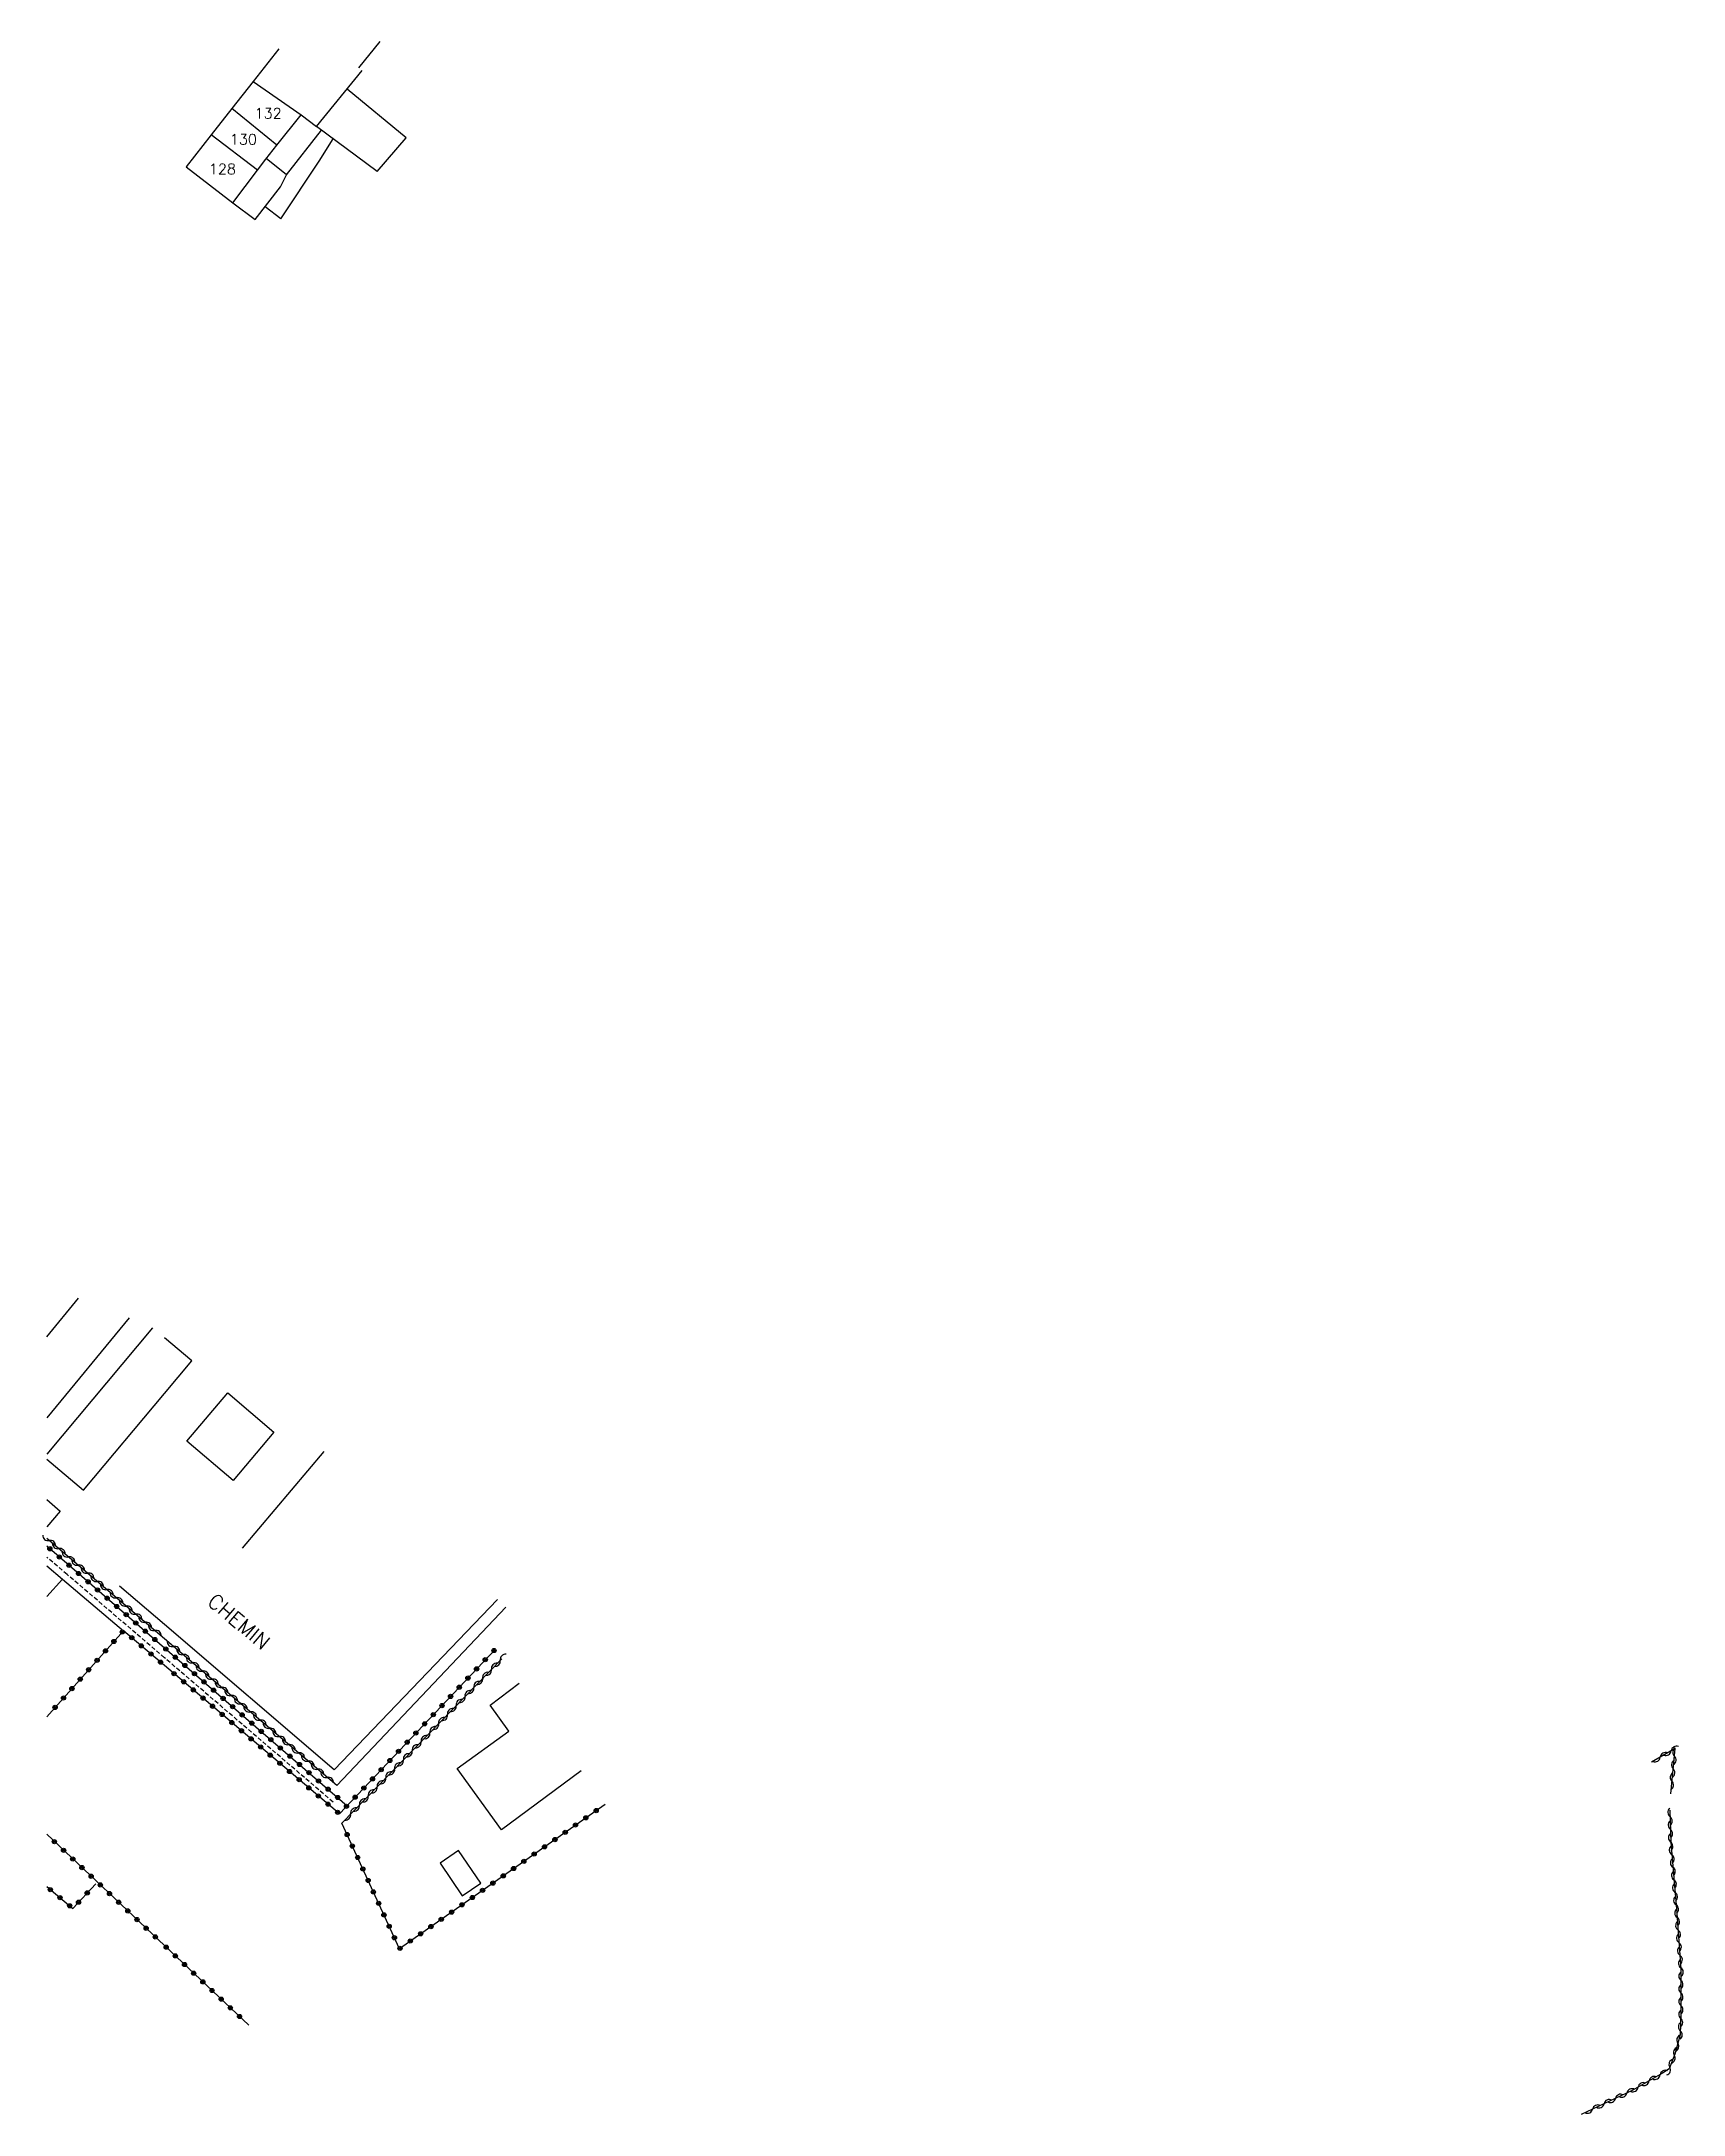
# Model space of a CAD drawing. Header units: millimetres. Extents: x 108999 to 110000, y 147012 to 148000.
# Drawn here: x 108999.4 to 109194.6, y 147012.2 to 147258.6 of the extents above; entities that cross this region are included whole.
import ezdxf
from ezdxf.enums import TextEntityAlignment as Align

# ---------------------------------------------------------------- set-up
doc = ezdxf.new("R2010")
doc.units = ezdxf.units.MM
doc.linetypes.add('DASHED', pattern=[0.75, 0.5, -0.25])
doc.layers.get('0').update_dxf_attribs({"linetype": 'CONTINUOUS'})
for name, color, linetype in [('W0017', 7, 'CONTINUOUS'), ('W0070', 7, 'DASHED'), ('W0101', 7, 'CONTINUOUS'), ('W0104', 1, 'CONTINUOUS'), ('W0300', 7, 'CONTINUOUS'), ('W0310', 3, 'CONTINUOUS'), ('W0323', 7, 'CONTINUOUS'), ('W0333', 7, 'CONTINUOUS'), ('W0989', 7, 'CONTINUOUS'), ('W0991', 7, 'CONTINUOUS'), ('W1102', 7, 'CONTINUOUS')]:
    doc.layers.add(name, color=color, linetype=linetype)
doc.styles.get("Standard").update_dxf_attribs({"font": 'romans.shx', "width": 0.85})

msp = doc.modelspace()

# ---------------------------------------------------------------- texts
at = {"layer": 'W0989'}
msp.add_text('CHEMIN', height=1.75, rotation=319.6782, dxfattribs=at).set_placement((109018.96, 147072.91))
at = {"layer": 'W0991'}
for s, p in [('132', (109026.33, 147250.04)), ('130', (109023.39, 147246.94)), ('128', (109020.89, 147243.43))]:
    msp.add_text(s, height=1.25, dxfattribs=at).set_placement(p, align=Align.MIDDLE_CENTER)

# ---------------------------------------------------------------- blocks, each defined once
blk = doc.blocks.new('t323o')
at = {"color": 0, "linetype": 'Continuous'}
for radius in [0.25, 0.15]:
    blk.add_circle((0, 0), radius, dxfattribs=at)
blk = doc.blocks.new('t310o')
at = {"color": 0, "linetype": 'Continuous'}
for centre, start, end in [((-0.5, 0.38), 216.8699, 323.1304), ((0.5, -0.37), 36.8699, 143.1303)]:
    blk.add_arc(centre, 0.625, start, end, dxfattribs=at)

# ---------------------------------------------------------------- linework, layer by layer
at = {"layer": 'W0017'}
msp.add_lwpolyline([(109000, 147073.72), (109001.88, 147075.81), (109009.13, 147069.67)], dxfattribs=at)
at = {"layer": 'W0070'}
for points in [[(109002.43, 147076.36), (109000, 147078.43)], [(109014, 147066.46), (109002.43, 147076.36)], [(109034.05, 147049.3), (109014, 147066.46)]]:
    msp.add_lwpolyline(points, dxfattribs=at)
at = {"layer": 'W0101'}
for points in [[(109037.12, 147255.43), (109039.64, 147258.58)], [(109027.59, 147257.7), (109024.54, 147253.84)], [(109024.54, 147253.84), (109022.01, 147250.6)], [(109030.25, 147249.85), (109032.06, 147248.47), (109037.5, 147255.12)], [(109022.01, 147250.6), (109019.57, 147247.47)], [(109027.38, 147246.25), (109030.25, 147249.85)], [(109019.57, 147247.47), (109016.59, 147243.66)], [(109025.07, 147243.29), (109026.06, 147244.59), (109027.38, 147246.25)], [(109016.59, 147243.66), (109022.12, 147239.39), (109025.07, 147243.29)], [(109063.56, 147053.01), (109054.08, 147045.98), (109048.82, 147053.3), (109054.93, 147057.72), (109052.72, 147060.81), (109056.16, 147063.43)]]:
    msp.add_lwpolyline(points, dxfattribs=at)
at = {"layer": 'W0104'}
for points in [[(109039.27, 147243.13), (109042.72, 147247.13), (109035.71, 147252.93)], [(109027.84, 147237.49), (109032.39, 147244.35), (109034.04, 147247.01)], [(109028.51, 147242.72), (109032.67, 147248.02)], [(109039.27, 147243.13), (109032.06, 147248.47)], [(109028.51, 147242.72), (109026.11, 147244.65)], [(109022.12, 147239.39), (109024.78, 147237.41), (109027.8, 147241.29), (109028.51, 147242.72)], [(109027.84, 147237.49), (109025.98, 147238.94)], [(109000, 147104.62), (109003.78, 147109.2)], [(109009.82, 147106.85), (109000, 147094.98)], [(109012.57, 147105.67), (109000, 147090.66)], [(109014, 147097.87), (109017.25, 147101.76), (109014, 147104.48)], [(109000, 147090.05), (109004.38, 147086.38), (109014, 147097.87)], [(109000, 147085.25), (109001.6, 147083.88), (109000, 147082.01)]]:
    msp.add_lwpolyline(points, dxfattribs=at)
for points in [[(109016.65, 147092.19), (109021.52, 147097.94), (109027.02, 147093.28), (109022.16, 147087.53)], [(109051.62, 147039.67), (109048.97, 147043.54), (109046.77, 147042.03), (109049.41, 147038.17)]]:
    msp.add_lwpolyline(points, close=True, dxfattribs=at)
at = {"layer": 'W0300'}
for points in [[(109032.94, 147090.97), (109023.23, 147079.5)], [(109014, 147070.4), (109008.65, 147074.98)], [(109053.6, 147073.37), (109034.18, 147053.14), (109014, 147070.4)], [(109034.49, 147051.26), (109054.57, 147072.45)]]:
    msp.add_lwpolyline(points, dxfattribs=at)
at = {"layer": 'W0310'}
for points in [[(109014, 147068.72), (109000, 147080.65)], [(109034.49, 147051.26), (109014, 147068.72)], [(109035.09, 147046.8), (109054.1, 147066.33)], [(109193.07, 147050.28), (109193.62, 147055.68), (109190.79, 147054.05)], [(109192.97, 147048.35), (109193.07, 147044.49), (109193.76, 147036.59), (109194.29, 147029.48), (109194.28, 147024.25), (109194.19, 147021.65), (109193.55, 147019.35), (109192.88, 147017.6), (109192.11, 147017.06), (109188.49, 147015.02), (109182.43, 147012.17)]]:
    msp.add_lwpolyline(points, dxfattribs=at)
at = {"layer": 'W0323'}
for points in [[(109000, 147079.74), (109014, 147067.64)], [(109014, 147065.54), (109009.13, 147069.67), (109000, 147059.43)], [(109014, 147067.64), (109035.73, 147048.87)], [(109053.31, 147067.45), (109034.8, 147047.9), (109014, 147065.54)], [(109066.39, 147049.03), (109041.94, 147031.87), (109035.09, 147046.8)], [(109014, 147032.24), (109000, 147045.47)], [(109000, 147039.25), (109003.1, 147036.66), (109005.84, 147039.6)], [(109024.02, 147022.78), (109014, 147032.24)]]:
    msp.add_lwpolyline(points, dxfattribs=at)
at = {"layer": 'W0333'}
msp.add_lwpolyline([(109001.88, 147075.75), (109000, 147077.36)], dxfattribs=at)
at = {"layer": 'W1102'}
for points in [[(109024.54, 147253.84), (109030.25, 147249.85)], [(109027.38, 147246.25), (109022.01, 147250.6)], [(109025.07, 147243.29), (109019.57, 147247.47)]]:
    msp.add_lwpolyline(points, dxfattribs=at)

# ---------------------------------------------------------------- block references
at = {"layer": 'W0310'}
for p, rotation in [((109000.3, 147080.4), 139.5584880536507), ((109001.44, 147079.43), 139.5584880536507), ((109002.58, 147078.45), 139.5584880536507), ((109003.73, 147077.48), 139.5584880536507), ((109004.87, 147076.51), 139.5584880536507), ((109006.01, 147075.53), 139.5584880536507), ((109007.15, 147074.56), 139.5584880536507), ((109008.29, 147073.59), 139.5584880536507), ((109009.43, 147072.61), 139.5584880536507), ((109010.58, 147071.64), 139.5584880536507), ((109011.72, 147070.67), 139.5584880536507), ((109012.86, 147069.7), 139.5584880536507), ((109015.08, 147067.8), 139.5584880536734), ((109016.22, 147066.83), 139.5584880536734), ((109017.36, 147065.86), 139.5584880536734), ((109053.93, 147066.15), 45.77679826660174), ((109018.51, 147064.88), 139.5584880536734), ((109019.65, 147063.91), 139.5584880536734), ((109051.83, 147064), 45.77679826660174), ((109052.88, 147065.08), 45.77679826660174), ((109020.79, 147062.94), 139.5584880536734), ((109021.93, 147061.96), 139.5584880536734), ((109023.07, 147060.99), 139.5584880536734), ((109048.69, 147060.78), 45.77679826660174), ((109049.74, 147061.85), 45.77679826660174), ((109050.79, 147062.93), 45.77679826660174), ((109024.21, 147060.02), 139.5584880536734), ((109025.36, 147059.04), 139.5584880536734), ((109046.6, 147058.63), 45.77679826660174), ((109047.65, 147059.7), 45.77679826660174), ((109026.5, 147058.07), 139.5584880536734), ((109027.64, 147057.1), 139.5584880536734), ((109028.78, 147056.13), 139.5584880536734), ((109044.51, 147056.48), 45.77679826660174), ((109045.56, 147057.55), 45.77679826660174), ((109029.92, 147055.15), 139.5584880536734), ((109031.06, 147054.18), 139.5584880536734), ((109032.2, 147053.21), 139.5584880536734), ((109041.37, 147053.25), 45.77679826660174), ((109042.42, 147054.33), 45.77679826660174), ((109043.46, 147055.4), 45.77679826660174), ((109191.83, 147054.64), 210.0278211178565), ((109193.12, 147055.39), 210.0278211178565), ((109193.37, 147053.26), 84.15394616962865), ((109193.52, 147054.75), 84.15394616962865), ((109033.35, 147052.23), 139.5584880536734), ((109039.28, 147051.1), 45.77679826660174), ((109040.32, 147052.18), 45.77679826660174), ((109193.22, 147051.77), 84.15394616962865), ((109037.19, 147048.95), 45.77679826660174), ((109038.23, 147050.03), 45.77679826660174), ((109036.14, 147047.88), 45.77679826660174), ((109192.99, 147047.55), 271.4246790628589), ((109193.03, 147046.05), 271.4246790628589), ((109193.06, 147044.55), 271.4246790628589), ((109193.19, 147043.05), 274.9910189857771), ((109193.32, 147041.56), 274.9910189857771), ((109193.45, 147040.06), 274.9910189857771), ((109193.58, 147038.57), 274.9910189857771), ((109193.71, 147037.08), 274.9910189857771), ((109193.83, 147035.58), 274.2631088838071), ((109193.94, 147034.08), 274.2631088838071), ((109194.05, 147032.59), 274.2631088838071), ((109194.17, 147031.09), 274.2631088838071), ((109194.28, 147029.6), 274.2631088838071), ((109194.28, 147028.1), 269.9561958959072), ((109194.28, 147026.6), 269.9561958959072), ((109194.26, 147023.6), 267.9742348795262), ((109194.28, 147025.1), 269.9561958959072), ((109194.21, 147022.1), 267.9742348795262), ((109193.49, 147019.2), 249.1496358803331), ((109193.91, 147020.64), 254.3577535428988), ((109191.81, 147016.88), 209.4200690787707), ((109192.96, 147017.8), 249.1496358803331), ((109186.51, 147014.08), 205.1446274875279), ((109187.86, 147014.72), 205.1446274875279), ((109189.19, 147015.41), 209.4200690787707), ((109190.5, 147016.15), 209.4200690787707), ((109183.79, 147012.81), 205.1446274875279), ((109185.15, 147013.45), 205.1446274875279)]:
    msp.add_blockref('t310o', p, dxfattribs=dict(at, rotation=rotation))
at = {"layer": 'W0323'}
for p, rotation in [((109000.38, 147079.41), 319.1716841332952), ((109001.51, 147078.43), 319.1716841332952), ((109002.65, 147077.45), 319.1716841332952), ((109003.78, 147076.47), 319.1716841332952), ((109004.92, 147075.49), 319.1716841332952), ((109006.05, 147074.51), 319.1716841332952), ((109007.19, 147073.53), 319.1716841332952), ((109008.32, 147072.55), 319.1716841332952), ((109009.46, 147071.57), 319.1716841332952), ((109008.99, 147069.51), 228.2738985835495), ((109010.11, 147068.84), 139.6985654800596), ((109010.59, 147070.59), 319.1716841332952), ((109011.73, 147069.61), 319.1716841332952), ((109012.86, 147068.62), 319.1716841332952), ((109005.99, 147066.15), 228.2738985835495), ((109006.99, 147067.27), 228.2738985835495), ((109007.99, 147068.39), 228.2738985835495), ((109011.25, 147067.87), 139.6985654800596), ((109012.4, 147066.9), 139.6985654800596), ((109014.16, 147067.5), 319.1716841332637), ((109015.3, 147066.52), 319.1716841332637), ((109052.14, 147066.22), 226.5646326342355), ((109053.18, 147067.31), 226.5646326342355), ((109003.99, 147063.91), 228.2738985835495), ((109004.99, 147065.03), 228.2738985835495), ((109013.54, 147065.93), 139.6985654800596), ((109015.14, 147064.57), 139.6985654801214), ((109016.29, 147063.6), 139.6985654801214), ((109016.43, 147065.54), 319.1716841332637), ((109017.57, 147064.56), 319.1716841332637), ((109018.7, 147063.58), 319.1716841332637), ((109050.08, 147064.04), 226.5646326342355), ((109051.11, 147065.13), 226.5646326342355), ((109002, 147061.67), 228.2738985835495), ((109003, 147062.79), 228.2738985835495), ((109017.43, 147062.63), 139.6985654801214), ((109018.58, 147061.66), 139.6985654801214), ((109019.84, 147062.6), 319.1716841332637), ((109020.97, 147061.62), 319.1716841332637), ((109048.02, 147061.86), 226.5646326342355), ((109049.05, 147062.95), 226.5646326342355), ((109001, 147060.55), 228.2738985835495), ((109019.72, 147060.69), 139.6985654801214), ((109020.86, 147059.72), 139.6985654801214), ((109022.01, 147058.75), 139.6985654801214), ((109022.11, 147060.64), 319.1716841332637), ((109023.24, 147059.66), 319.1716841332637), ((109024.38, 147058.68), 319.1716841332637), ((109045.96, 147059.69), 226.5646326342355), ((109046.99, 147060.77), 226.5646326342355), ((109023.15, 147057.78), 139.6985654801214), ((109024.3, 147056.81), 139.6985654801214), ((109025.51, 147057.7), 319.1716841332637), ((109026.65, 147056.72), 319.1716841332637), ((109042.86, 147056.42), 226.5646326342355), ((109043.89, 147057.51), 226.5646326342355), ((109044.93, 147058.6), 226.5646326342355), ((109025.44, 147055.84), 139.6985654801214), ((109026.58, 147054.87), 139.6985654801214), ((109027.73, 147053.9), 139.6985654801214), ((109027.78, 147055.73), 319.1716841332637), ((109028.92, 147054.75), 319.1716841332637), ((109030.05, 147053.77), 319.1716841332637), ((109040.8, 147054.24), 226.5646326342355), ((109041.83, 147055.33), 226.5646326342355), ((109028.87, 147052.93), 139.6985654801214), ((109030.02, 147051.96), 139.6985654801214), ((109031.19, 147052.79), 319.1716841332637), ((109032.32, 147051.81), 319.1716841332637), ((109038.74, 147052.06), 226.5646326342355), ((109039.77, 147053.15), 226.5646326342355), ((109031.16, 147050.99), 139.6985654801214), ((109032.3, 147050.02), 139.6985654801214), ((109033.45, 147049.05), 139.6985654801214), ((109033.46, 147050.83), 319.1716841332637), ((109034.59, 147049.85), 319.1716841332637), ((109035.64, 147048.79), 226.5646326342355), ((109036.67, 147049.88), 226.5646326342355), ((109037.71, 147050.97), 226.5646326342355), ((109034.59, 147048.08), 139.6985654801214), ((109062.87, 147046.57), 215.0645342927131), ((109064.1, 147047.43), 215.0645342927131), ((109065.33, 147048.29), 215.0645342927131), ((109000.91, 147044.6), 136.6321513968921), ((109035.72, 147045.44), 114.6284541810407), ((109036.34, 147044.07), 114.6284541810407), ((109059.19, 147043.98), 215.0645342927131), ((109060.42, 147044.84), 215.0645342927131), ((109061.65, 147045.7), 215.0645342927131), ((109002.01, 147043.57), 136.6321513968921), ((109003.1, 147042.54), 136.6321513968921), ((109004.19, 147041.51), 136.6321513968921), ((109036.97, 147042.71), 114.6284541810407), ((109055.51, 147041.4), 215.0645342927131), ((109056.73, 147042.26), 215.0645342927131), ((109057.96, 147043.12), 215.0645342927131), ((109000.43, 147038.89), 320.0759248703242), ((109005.28, 147040.48), 136.6321513968921), ((109006.37, 147039.45), 136.6321513968921), ((109037.59, 147041.35), 114.6284541810407), ((109038.22, 147039.98), 114.6284541810407), ((109053.05, 147039.67), 215.0645342927131), ((109054.28, 147040.53), 215.0645342927131), ((109001.58, 147037.93), 320.0759248703242), ((109002.73, 147036.97), 320.0759248703242), ((109003.79, 147037.4), 47.047928424588), ((109004.82, 147038.5), 47.047928424588), ((109007.46, 147038.42), 136.6321513968921), ((109008.55, 147037.39), 136.6321513968921), ((109038.84, 147038.62), 114.6284541810407), ((109039.47, 147037.26), 114.6284541810407), ((109049.37, 147037.09), 215.0645342927131), ((109050.6, 147037.95), 215.0645342927131), ((109051.82, 147038.81), 215.0645342927131), ((109009.64, 147036.36), 136.6321513968921), ((109010.73, 147035.33), 136.6321513968921), ((109011.82, 147034.3), 136.6321513968921), ((109040.09, 147035.89), 114.6284541810407), ((109040.72, 147034.53), 114.6284541810407), ((109045.68, 147034.5), 215.0645342927131), ((109046.91, 147035.36), 215.0645342927131), ((109048.14, 147036.22), 215.0645342927131), ((109012.91, 147033.27), 136.6321513968921), ((109014.21, 147032.05), 136.6321513969013), ((109041.34, 147033.17), 114.6284541810407), ((109042, 147031.92), 215.0645342927131), ((109043.23, 147032.78), 215.0645342927131), ((109044.46, 147033.64), 215.0645342927131), ((109015.3, 147031.02), 136.6321513969013), ((109016.39, 147029.99), 136.6321513969013), ((109017.48, 147028.96), 136.6321513969013), ((109018.57, 147027.93), 136.6321513969013), ((109019.66, 147026.9), 136.6321513969013), ((109020.75, 147025.87), 136.6321513969013), ((109021.84, 147024.84), 136.6321513969013), ((109022.93, 147023.81), 136.6321513969013)]:
    msp.add_blockref('t323o', p, dxfattribs=dict(at, rotation=rotation))

msp.set_redraw_order([(e.dxf.handle, doc.entitydb.next_handle()) for e in msp.query("TEXT MTEXT ATTDEF DIMENSION ARC_DIMENSION")])  # texts and dimensions are drawn at this point

doc.saveas('drawing.dxf')
